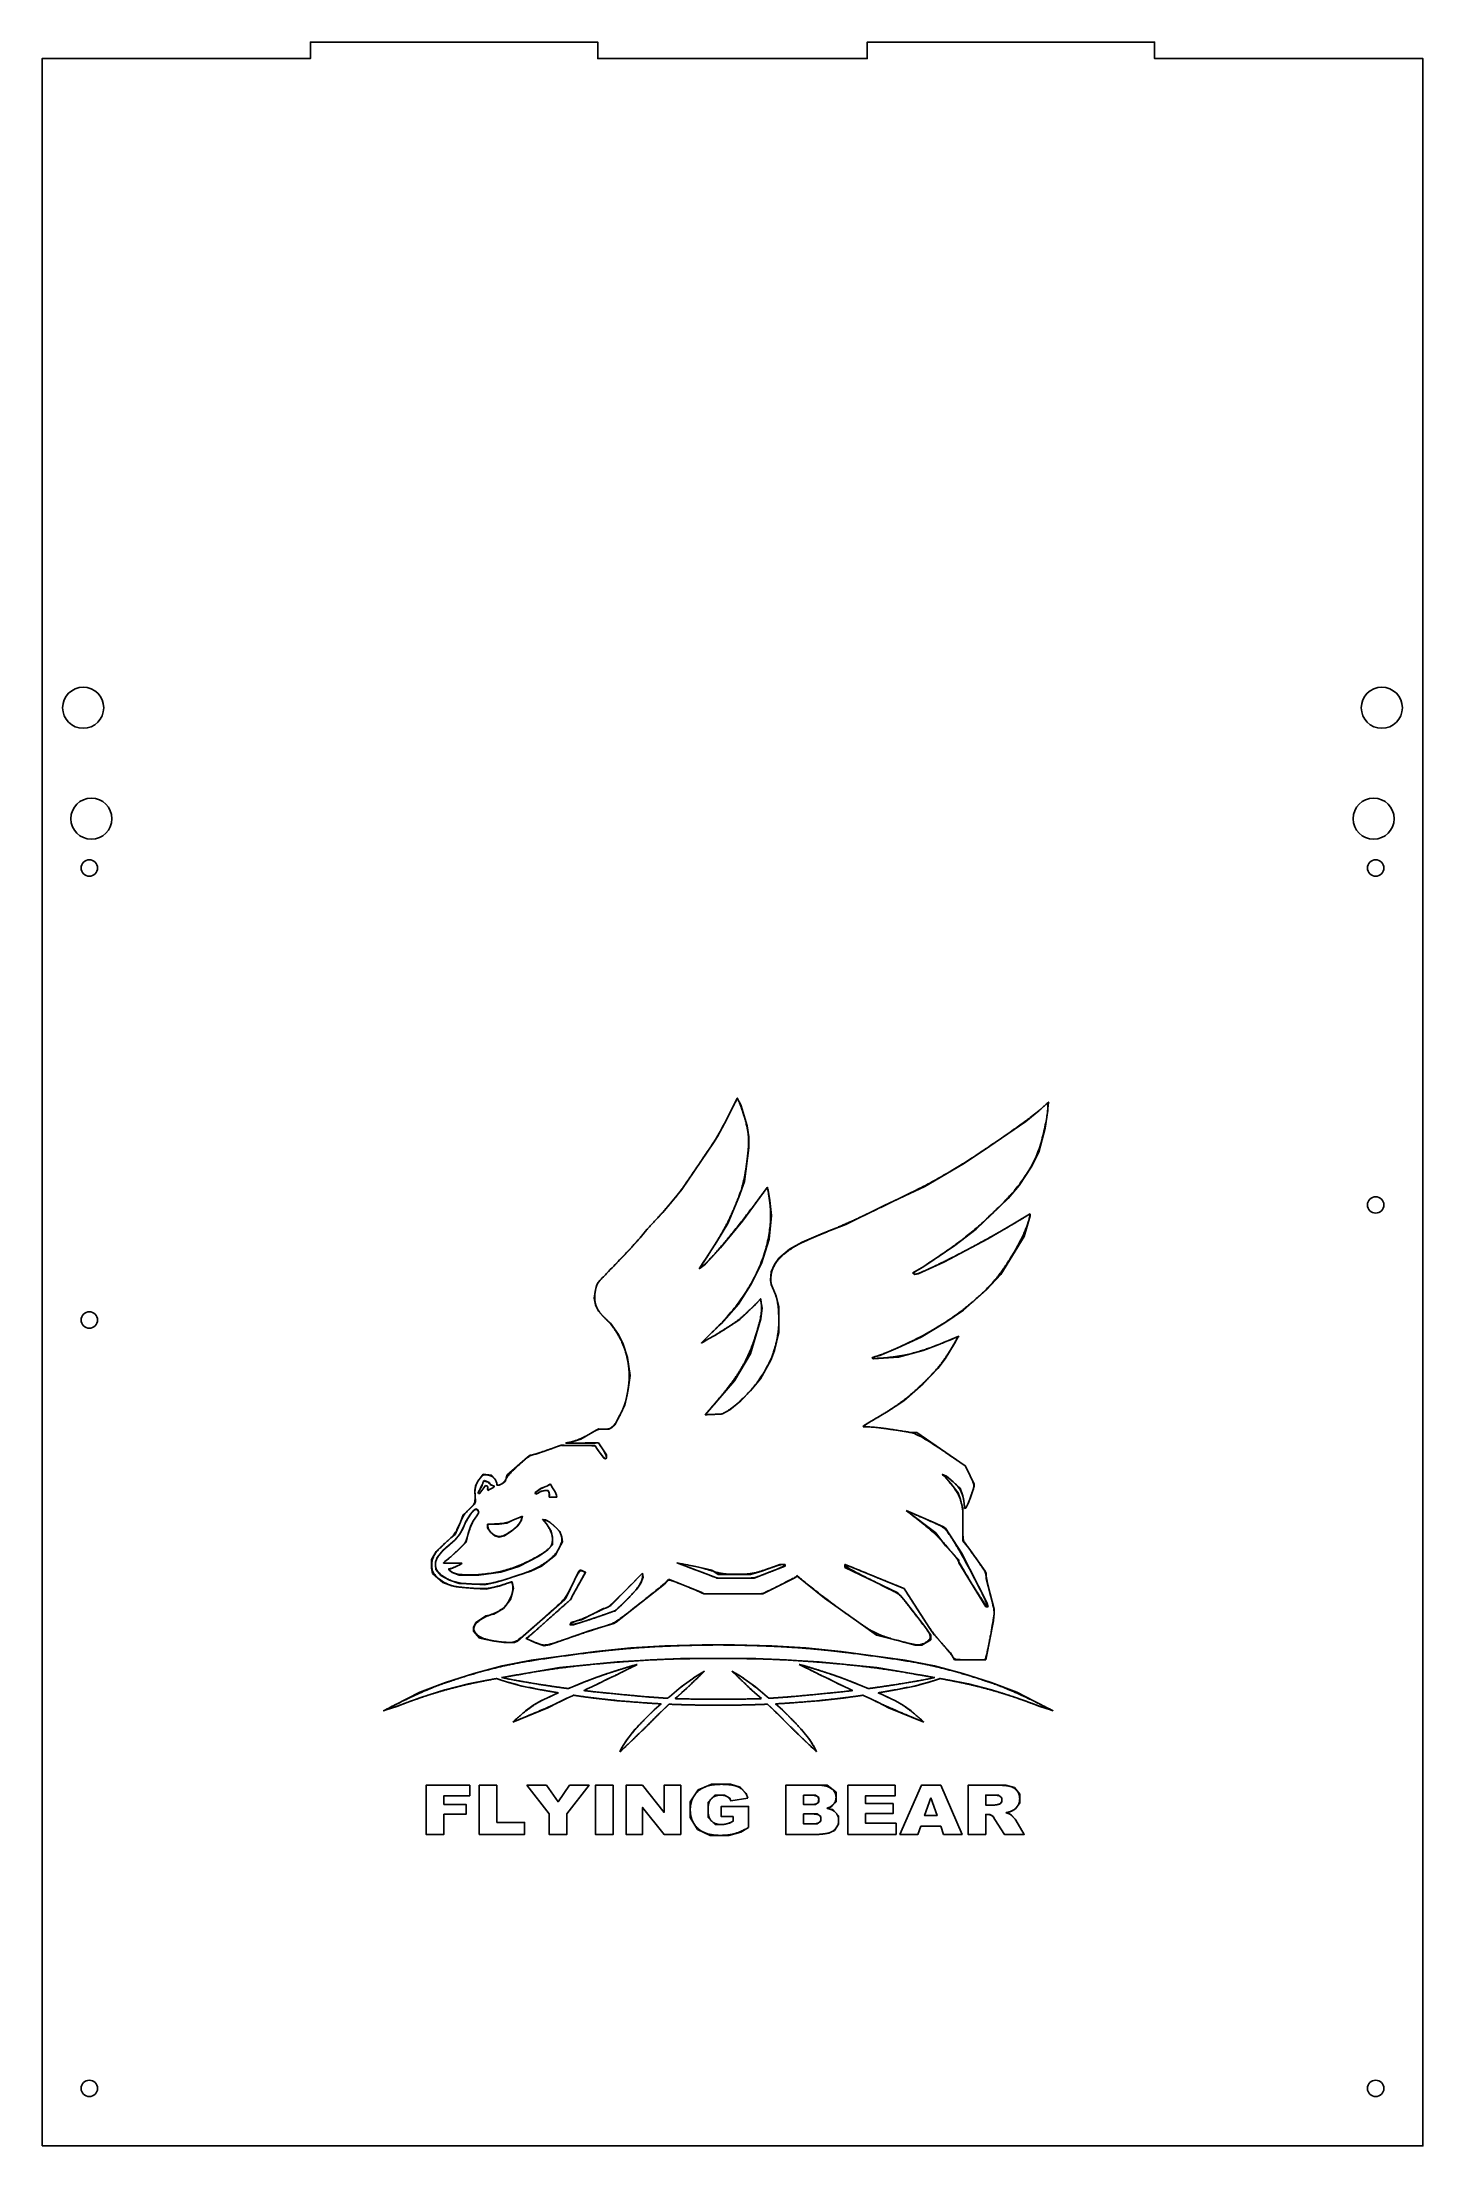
# Model space of a CAD drawing. Header units: millimetres. Extents: x -316 to 20, y -5 to 507.
import ezdxf

# ---------------------------------------------------------------- set-up
doc = ezdxf.new("R2010")
doc.units = ezdxf.units.MM

msp = doc.modelspace()

# ---------------------------------------------------------------- linework, layer by layer
for p, q in [((-149.93, 243.84), (-148.35, 246.97)), ((-148.35, 246.97), (-146.85, 249.95)), ((-146.85, 249.95), (-146.83, 250.01)), ((-146.83, 250.01), (-146.83, 249.96)), ((-146.83, 249.96), (-146.01, 248.38)), ((-146.01, 248.38), (-144.43, 243.25)), ((-76.65, 244.3), (-73.5, 246.87)), ((-73.5, 246.87), (-71.85, 248.33)), ((-71.23, 246.96), (-71.95, 242.69)), ((-71.85, 248.33), (-71.11, 249.03)), ((-71.03, 249.03), (-71.23, 248.51)), ((-71.23, 248.51), (-71.23, 246.96)), ((-71.11, 249.03), (-71.03, 249.03)), ((-152.66, 239.1), (-151.63, 240.67)), ((-151.63, 240.67), (-149.93, 243.84)), ((-144.43, 243.25), (-144.03, 240.61)), ((-86.95, 237.26), (-76.65, 244.3)), ((-71.95, 242.69), (-73.49, 236.81)), ((-160.29, 227.77), (-152.66, 239.1)), ((-144.03, 237.86), (-145.07, 229.7)), ((-144.03, 240.61), (-144.03, 237.86)), ((-91.92, 233.91), (-86.95, 237.26)), ((-73.49, 236.81), (-75.29, 233.18)), ((-101.19, 228.47), (-91.92, 233.91)), ((-75.29, 233.18), (-78.24, 228.77)), ((-164.95, 222.13), (-161.46, 226.34)), ((-161.46, 226.34), (-160.29, 227.77)), ((-146.43, 225.9), (-149.15, 219.49)), ((-145.07, 229.7), (-146.43, 225.9)), ((-145.59, 220.08), (-139.56, 228.24)), ((-139.56, 228.24), (-139.5, 228.34)), ((-139.5, 228.34), (-139.53, 228.24)), ((-139.53, 228.24), (-139.36, 227.56)), ((-139.36, 227.56), (-138.94, 225.09)), ((-111.07, 223.85), (-101.19, 228.47)), ((-80.91, 225.6), (-88.72, 218.07)), ((-78.24, 228.77), (-80.91, 225.6)), ((-168.87, 218.06), (-164.95, 222.13)), ((-138.54, 221.47), (-139.09, 215.68)), ((-138.94, 225.09), (-138.54, 221.47)), ((-120.43, 219.24), (-111.07, 223.85)), ((-79.76, 219.31), (-75.7, 221.75)), ((-75.56, 221.32), (-77.02, 216.32)), ((-75.7, 221.75), (-75.56, 221.84)), ((-75.56, 221.84), (-75.56, 221.32)), ((-173.07, 213.1), (-170.44, 215.96)), ((-170.44, 215.96), (-168.87, 218.06)), ((-151.65, 215.32), (-154.39, 211.04)), ((-149.15, 219.49), (-151.65, 215.32)), ((-150.95, 213.56), (-145.59, 220.08)), ((-139.09, 215.68), (-140.91, 209.71)), ((-131.05, 214.96), (-125.94, 217.13)), ((-125.94, 217.13), (-120.43, 219.24)), ((-96.59, 210.06), (-85.89, 215.72)), ((-88.72, 218.07), (-93.9, 214.11)), ((-85.89, 215.72), (-79.76, 219.31)), ((-77.02, 216.32), (-82.71, 207.07)), ((-177.04, 208.96), (-173.07, 213.1)), ((-155.11, 209.97), (-156.13, 208.49)), ((-154.39, 211.04), (-155.11, 209.97)), ((-154.6, 209.61), (-150.95, 213.56)), ((-137.76, 209.5), (-136.73, 211.03)), ((-136.73, 211.03), (-134.11, 213.22)), ((-134.11, 213.22), (-131.05, 214.96)), ((-102.79, 207.23), (-96.59, 210.06)), ((-93.9, 214.11), (-101.45, 208.99)), ((-181.11, 204.42), (-180.66, 205.14)), ((-180.66, 205.14), (-180.2, 205.69)), ((-180.2, 205.69), (-177.04, 208.96)), ((-156.13, 208.49), (-155.9, 208.63)), ((-155.9, 208.63), (-155.58, 208.83)), ((-155.58, 208.83), (-154.6, 209.61)), ((-140.91, 209.71), (-143.58, 204.48)), ((-138.75, 205.69), (-138.59, 207.74)), ((-138.58, 204.65), (-138.75, 205.69)), ((-138.59, 207.74), (-137.76, 209.5)), ((-101.45, 208.99), (-104.09, 207.47)), ((-104.09, 207.47), (-104.09, 207.38)), ((-104.09, 207.38), (-103.61, 207.07)), ((-103.61, 207.07), (-102.79, 207.23)), ((-82.71, 207.07), (-86.2, 203.35)), ((-181.63, 201.34), (-181.43, 202.92)), ((-181.36, 199.72), (-181.63, 201.34)), ((-181.43, 202.92), (-181.11, 204.42)), ((-180.64, 198.17), (-181.36, 199.72)), ((-146.54, 199.89), (-150.79, 195.06)), ((-143.58, 204.48), (-146.54, 199.89)), ((-144.45, 197.85), (-142.51, 199.71)), ((-142.51, 199.71), (-141.19, 201.08)), ((-141.19, 201.08), (-141.12, 201.17)), ((-141.12, 201.17), (-141.15, 201.06)), ((-141.15, 201.06), (-140.79, 198.92)), ((-137.96, 203.18), (-138.58, 204.65)), ((-137.35, 201.83), (-137.96, 203.18)), ((-136.74, 199.31), (-137.35, 201.83)), ((-86.2, 203.35), (-91.77, 198.4)), ((-179.4, 196.77), (-180.64, 198.17)), ((-177.67, 195.22), (-179.4, 196.77)), ((-175.77, 192.47), (-177.67, 195.22)), ((-150.79, 195.06), (-152.87, 193.08)), ((-149.24, 194.15), (-146.21, 196.14)), ((-146.21, 196.14), (-144.45, 197.85)), ((-141.08, 196.27), (-143.58, 187.77)), ((-140.79, 198.92), (-141.08, 196.27)), ((-136.74, 195.35), (-136.74, 199.31)), ((-136.74, 192.99), (-136.74, 195.35)), ((-96.3, 195.35), (-102.06, 191.85)), ((-91.77, 198.4), (-96.3, 195.35)), ((-174.61, 190.14), (-175.77, 192.47)), ((-173.51, 186.86), (-174.61, 190.14)), ((-155.57, 190.35), (-155.43, 190.43)), ((-155.52, 190.43), (-155.57, 190.35)), ((-154.6, 191.42), (-155.52, 190.43)), ((-155.43, 190.43), (-153.85, 191.43)), ((-152.87, 193.08), (-154.6, 191.42)), ((-153.85, 191.43), (-152.26, 192.26)), ((-152.26, 192.26), (-149.24, 194.15)), ((-137.78, 188.58), (-136.74, 192.99)), ((-102.06, 191.85), (-107.77, 189.24)), ((-101.62, 188.55), (-97.98, 189.95)), ((-97.98, 189.95), (-93.35, 191.87)), ((-93.97, 190.3), (-96.29, 186.53)), ((-93.16, 191.85), (-93.97, 190.3)), ((-93.35, 191.87), (-92.87, 192.06)), ((-92.87, 192.06), (-93.16, 191.85)), ((-172.91, 182.49), (-173.51, 186.86)), ((-143.58, 187.77), (-147.48, 181.17)), ((-141.21, 181.65), (-138.64, 186.23)), ((-138.64, 186.23), (-137.78, 188.58)), ((-113.88, 186.98), (-114.01, 186.71)), ((-114.01, 186.71), (-113.65, 186.57)), ((-112.15, 187.32), (-113.88, 186.98)), ((-113.65, 186.57), (-107.57, 186.96)), ((-107.77, 189.24), (-112.15, 187.32)), ((-107.57, 186.96), (-101.62, 188.55)), ((-96.29, 186.53), (-98.07, 184.23)), ((-173.42, 179.08), (-172.91, 182.49)), ((-147.48, 181.17), (-154.64, 172.93)), ((-143.64, 178.73), (-141.21, 181.65)), ((-101.63, 180.44), (-106.27, 176.31)), ((-98.07, 184.23), (-101.63, 180.44)), ((-175.38, 172.82), (-174.19, 175.24)), ((-174.19, 175.24), (-173.64, 177.76)), ((-173.64, 177.76), (-173.42, 179.08)), ((-150.42, 173.18), (-148.64, 174.1)), ((-148.64, 174.1), (-145.99, 176.32)), ((-145.99, 176.32), (-143.64, 178.73)), ((-106.27, 176.31), (-110.55, 173.55)), ((-184.88, 167), (-181.14, 169.18)), ((-181.14, 169.18), (-180.49, 169.51)), ((-180.49, 169.51), (-179.47, 169.41)), ((-179.47, 169.41), (-178.13, 169.44)), ((-178.13, 169.44), (-177.6, 169.64)), ((-177.6, 169.64), (-176.61, 170.48)), ((-176.61, 170.48), (-175.38, 172.82)), ((-154.64, 172.93), (-154.63, 172.93)), ((-154.64, 172.93), (-154.64, 172.93)), ((-154.63, 172.93), (-150.55, 173.13)), ((-150.55, 173.13), (-150.5, 173.13)), ((-150.5, 173.13), (-150.42, 173.18)), ((-116.11, 170.21), (-116.22, 170.03)), ((-116.22, 170.03), (-114.56, 170.03)), ((-114.68, 171.11), (-116.11, 170.21)), ((-110.55, 173.55), (-114.68, 171.11)), ((-114.56, 170.03), (-110.67, 169.62)), ((-110.67, 169.62), (-104.73, 168.62)), ((-195.86, 163.34), (-192.14, 164.64)), ((-192.14, 164.64), (-190.17, 165.38)), ((-190.17, 165.38), (-189.59, 165.57)), ((-189.59, 165.57), (-189.59, 165.46)), ((-189.59, 165.46), (-181.49, 165.46)), ((-188.56, 166.06), (-188.53, 166.08)), ((-181.34, 166.06), (-188.56, 166.06)), ((-188.53, 166.08), (-188.31, 166.11)), ((-188.31, 166.11), (-187.05, 166.36)), ((-187.05, 166.36), (-184.88, 167)), ((-181.49, 165.46), (-181.42, 165.38)), ((-181.42, 165.38), (-180.81, 164.49)), ((-180.7, 166.12), (-181.34, 166.06)), ((-180.81, 164.49), (-179.21, 162.33)), ((-180.62, 166.12), (-180.7, 166.12)), ((-178.68, 163.2), (-180.62, 166.12)), ((-104.73, 168.62), (-103.15, 168.62)), ((-103.15, 168.62), (-91.4, 160.53)), ((-202.9, 158.2), (-197.85, 162.64)), ((-197.85, 162.64), (-197.22, 163.08)), ((-197.22, 163.08), (-195.86, 163.34)), ((-179.21, 162.33), (-178.92, 162.21)), ((-178.92, 162.21), (-178.62, 162.36)), ((-178.68, 162.43), (-178.68, 163.2)), ((-178.62, 162.36), (-178.68, 162.43)), ((-91.4, 160.53), (-91.35, 160.48)), ((-91.35, 160.48), (-91.18, 160.13)), ((-91.18, 160.13), (-89.17, 156.07)), ((-210.73, 154.58), (-210.53, 155.55)), ((-210.57, 151.86), (-210.73, 154.58)), ((-210.53, 155.55), (-209.99, 156.81)), ((-209.99, 156.81), (-209.07, 157.95)), ((-209.86, 154.01), (-208.93, 155.75)), ((-209.79, 153.76), (-209.86, 154.01)), ((-209.5, 153.76), (-209.79, 153.76)), ((-209.32, 154.08), (-209.5, 153.76)), ((-209.02, 154.47), (-209.32, 154.08)), ((-209.07, 157.95), (-208.68, 158.48)), ((-208.48, 155.17), (-209.02, 154.47)), ((-208.93, 155.75), (-208.64, 156.69)), ((-208.68, 158.48), (-206.68, 158.23)), ((-208.64, 156.69), (-208.37, 156.92)), ((-208.09, 155.72), (-208.48, 155.17)), ((-208.37, 156.92), (-207.22, 156.44)), ((-207.7, 155.64), (-208.09, 155.72)), ((-207.51, 155.26), (-207.7, 155.64)), ((-207.61, 154.83), (-207.51, 155.26)), ((-207.51, 154.54), (-207.61, 154.83)), ((-207.13, 154.73), (-207.51, 154.54)), ((-207.22, 156.44), (-206.8, 155.82)), ((-206.35, 155.13), (-207.13, 154.73)), ((-206.8, 155.82), (-206.01, 155.63)), ((-206.68, 158.23), (-205.72, 157.28)), ((-206.01, 155.43), (-206.35, 155.13)), ((-206.01, 155.63), (-206.01, 155.43)), ((-205.72, 157.28), (-205.33, 156.32)), ((-205.33, 156.32), (-205.33, 155.78)), ((-205.33, 155.78), (-204.75, 155.78)), ((-204.75, 155.78), (-204, 156.22)), ((-204, 156.22), (-203.26, 156.79)), ((-203.26, 156.79), (-202.9, 158.2)), ((-195.99, 154.01), (-194.53, 155.06)), ((-195.99, 153.88), (-195.99, 154.01)), ((-195.87, 153.64), (-195.99, 153.88)), ((-195.49, 153.81), (-195.87, 153.64)), ((-194.53, 154.36), (-195.49, 153.81)), ((-194.53, 155.06), (-193.15, 155.55)), ((-193.37, 154.53), (-194.53, 154.36)), ((-192.88, 154.53), (-193.37, 154.53)), ((-193.15, 155.55), (-192.43, 156.02)), ((-192.64, 154.01), (-192.88, 154.53)), ((-192.57, 153.48), (-192.64, 154.01)), ((-192.43, 156.02), (-192.17, 155.95)), ((-192.17, 155.95), (-191.98, 155.4)), ((-191.98, 155.4), (-191.12, 154.21)), ((-191.12, 154.21), (-190.83, 153.33)), ((-96.97, 158.4), (-96.87, 158.35)), ((-96.68, 158.32), (-96.97, 158.4)), ((-96.87, 158.35), (-96.3, 157.88)), ((-95.93, 158.02), (-96.68, 158.32)), ((-96.3, 157.88), (-94.93, 156.28)), ((-94.33, 156.63), (-95.93, 158.02)), ((-94.93, 156.28), (-93.12, 153.95)), ((-92.64, 155.09), (-94.33, 156.63)), ((-93.12, 153.95), (-92.51, 152.31)), ((-91.94, 153.18), (-92.64, 155.09)), ((-89.57, 154.29), (-90.54, 151.48)), ((-89.17, 155.57), (-89.57, 154.29)), ((-89.17, 156.07), (-89.17, 155.57)), ((-214.17, 146.8), (-213.5, 148.61)), ((-213.5, 148.61), (-211.92, 150.08)), ((-212.89, 146.93), (-211.72, 148.74)), ((-211.92, 150.08), (-210.8, 151.15)), ((-211.72, 148.74), (-210.92, 149.69)), ((-210.92, 149.69), (-210.42, 150.07)), ((-210.8, 151.15), (-210.57, 151.86)), ((-210.42, 150.07), (-209.95, 149.78)), ((-209.73, 149.12), (-210.18, 148.37)), ((-209.95, 149.78), (-209.73, 149.12)), ((-192.65, 152.9), (-192.57, 153.48)), ((-192.29, 152.9), (-192.65, 152.9)), ((-191.07, 152.9), (-192.29, 152.9)), ((-190.74, 152.9), (-191.07, 152.9)), ((-190.83, 153.33), (-190.74, 152.9)), ((-98.56, 144.24), (-105.78, 149.65)), ((-105.78, 149.65), (-99.17, 146.77)), ((-92.51, 152.31), (-91.93, 149.97)), ((-91.68, 152.01), (-91.94, 153.18)), ((-91.93, 149.97), (-91.93, 148.96)), ((-91.93, 148.96), (-91.93, 142.95)), ((-91.57, 150.73), (-91.68, 152.01)), ((-91.57, 150.25), (-91.57, 150.73)), ((-91.57, 150.13), (-91.57, 150.25)), ((-91.26, 150.21), (-91.57, 150.13)), ((-90.54, 151.48), (-91.26, 150.21)), ((-216.53, 143.02), (-215.52, 143.8)), ((-215.52, 143.8), (-214.17, 146.8)), ((-215.49, 142.49), (-214.44, 143.78)), ((-214.44, 143.78), (-213.65, 145.15)), ((-213.65, 145.15), (-212.89, 146.93)), ((-212.31, 144.02), (-212.82, 141.95)), ((-211.65, 145.97), (-212.31, 144.02)), ((-211, 147.24), (-211.65, 145.97)), ((-210.18, 148.37), (-211, 147.24)), ((-204.8, 146.34), (-207.59, 146.34)), ((-207.59, 146.34), (-207.59, 145.41)), ((-207.59, 145.41), (-206.9, 144.33)), ((-206.9, 144.33), (-205.86, 143.51)), ((-205.86, 143.51), (-204.74, 143.16)), ((-202.91, 146.58), (-204.8, 146.34)), ((-204.74, 143.16), (-203.49, 143.51)), ((-203.49, 143.51), (-201.68, 144.72)), ((-201.29, 147.35), (-202.91, 146.58)), ((-201.68, 144.72), (-200.26, 145.88)), ((-200.27, 147.76), (-201.29, 147.35)), ((-199.12, 148.28), (-200.27, 147.76)), ((-200.26, 145.88), (-199.35, 147.3)), ((-199.35, 147.3), (-199.12, 148.28)), ((-194.21, 147.55), (-194, 147.34)), ((-193.23, 146.43), (-194.21, 147.55)), ((-194, 147.34), (-193.47, 147.34)), ((-193.47, 147.34), (-192.47, 146.84)), ((-192.14, 144.6), (-193.23, 146.43)), ((-192.47, 146.84), (-190.79, 145.37)), ((-191.76, 143.13), (-192.14, 144.6)), ((-190.79, 145.37), (-189.99, 144.51)), ((-189.99, 144.51), (-189.52, 143.13)), ((-99.17, 146.77), (-96.63, 145.64)), ((-96.14, 141.08), (-98.56, 144.24)), ((-96.63, 145.64), (-96.19, 145.36)), ((-96.19, 145.36), (-92.25, 139.33)), ((-221.23, 137.74), (-220.12, 139.69)), ((-220.12, 139.69), (-218.54, 141.09)), ((-219.84, 138.24), (-218.43, 140.02)), ((-218.54, 141.09), (-216.53, 143.02)), ((-218.43, 140.02), (-216.76, 141.38)), ((-214.95, 139.84), (-217.12, 137.86)), ((-216.76, 141.38), (-215.49, 142.49)), ((-213.7, 141.07), (-214.95, 139.84)), ((-212.82, 141.95), (-213.7, 141.07)), ((-200.01, 136.05), (-195.12, 138.53)), ((-195.12, 138.53), (-192.91, 140.03)), ((-191.05, 138.74), (-194.51, 136.11)), ((-192.91, 140.03), (-191.76, 141.3)), ((-191.76, 141.3), (-191.76, 143.13)), ((-190.26, 140.42), (-191.05, 138.74)), ((-189.34, 142.04), (-190.26, 140.42)), ((-189.52, 143.13), (-189.34, 142.04)), ((-92.92, 137.64), (-96.14, 141.08)), ((-92.25, 139.33), (-86.1, 127.26)), ((-91.93, 142.95), (-91.93, 142.22)), ((-91.93, 142.22), (-90.47, 140.51)), ((-90.47, 140.51), (-86.53, 134.86)), ((-221.23, 135.64), (-221.23, 137.74)), ((-220.99, 134.29), (-221.23, 135.64)), ((-218.5, 132.1), (-220.99, 134.29)), ((-220.3, 137.09), (-219.84, 138.24)), ((-220.3, 136.28), (-220.3, 137.09)), ((-220.17, 135.29), (-220.3, 136.28)), ((-218.94, 133.8), (-220.17, 135.29)), ((-216.83, 132.66), (-218.94, 133.8)), ((-218.01, 137.22), (-218.3, 136.94)), ((-218.3, 136.94), (-218.3, 136.81)), ((-218.3, 136.81), (-213.98, 136.86)), ((-217.12, 137.86), (-218.01, 137.22)), ((-217.05, 135.55), (-217.05, 135.2)), ((-216.83, 135.39), (-217.05, 135.55)), ((-217.05, 135.2), (-216.25, 134.55)), ((-216.11, 135.64), (-216.83, 135.39)), ((-216.25, 134.55), (-214.48, 133.9)), ((-215.08, 136.08), (-216.11, 135.64)), ((-214.38, 136.41), (-215.08, 136.08)), ((-214.48, 133.9), (-209.73, 133.9)), ((-213.9, 136.74), (-214.38, 136.41)), ((-213.98, 136.86), (-213.85, 136.86)), ((-213.85, 136.86), (-213.9, 136.74)), ((-209.73, 133.9), (-204.4, 134.67)), ((-204.4, 134.67), (-200.01, 136.05)), ((-200.37, 133.78), (-202.96, 132.9)), ((-197.1, 134.87), (-200.37, 133.78)), ((-194.51, 136.11), (-197.1, 134.87)), ((-185.37, 134.84), (-188.5, 128.5)), ((-187.03, 128.82), (-183.78, 134.54)), ((-185.08, 135.16), (-185.37, 134.84)), ((-183.78, 134.63), (-185.08, 135.16)), ((-183.78, 134.54), (-183.78, 134.63)), ((-177.61, 126.5), (-169.89, 134.4)), ((-169.75, 133.42), (-170.34, 131.93)), ((-169.89, 134.4), (-169.75, 133.42)), ((-152.07, 133.35), (-161.51, 136.9)), ((-161.51, 136.9), (-156.92, 135.98)), ((-156.92, 135.98), (-153, 135.15)), ((-153, 135.15), (-151.46, 134.1)), ((-151.83, 133.18), (-152.07, 133.35)), ((-151.49, 133.18), (-151.83, 133.18)), ((-148.63, 133.18), (-151.49, 133.18)), ((-151.46, 134.1), (-146.95, 134.1)), ((-142.71, 133.18), (-148.63, 133.18)), ((-146.95, 134.1), (-143.66, 134.1)), ((-143.66, 134.1), (-140.9, 134.86)), ((-142.52, 133.28), (-142.71, 133.18)), ((-140.28, 134.15), (-142.52, 133.28)), ((-140.9, 134.86), (-136.48, 136.52)), ((-132.82, 133.28), (-140.62, 129.36)), ((-135.15, 136.07), (-140.28, 134.15)), ((-136.48, 136.52), (-135.69, 136.52)), ((-135.69, 136.52), (-135.15, 136.52)), ((-135.15, 136.52), (-135.15, 136.07)), ((-132.13, 133.82), (-132.82, 133.28)), ((-132.31, 133.73), (-132.13, 133.82)), ((-125.65, 128.33), (-132.31, 133.73)), ((-120.68, 136.51), (-120.68, 135.79)), ((-120.59, 136.51), (-120.68, 136.51)), ((-120.68, 135.79), (-107.8, 129.59)), ((-106.68, 130.82), (-120.59, 136.51)), ((-92.92, 136.9), (-92.92, 137.64)), ((-86.34, 126.22), (-92.92, 136.9)), ((-86.53, 134.86), (-86.31, 134.32)), ((-86.31, 134.32), (-86.31, 133.05)), ((-216.28, 131.32), (-218.5, 132.1)), ((-214.49, 131.85), (-216.83, 132.66)), ((-215.25, 131.03), (-216.28, 131.32)), ((-210.96, 130.69), (-215.25, 131.03)), ((-210.67, 131.72), (-214.49, 131.85)), ((-207.95, 130.49), (-210.96, 130.69)), ((-208.28, 131.58), (-210.67, 131.72)), ((-205.75, 132.14), (-208.28, 131.58)), ((-204.78, 131.24), (-207.95, 130.49)), ((-202.96, 132.9), (-205.75, 132.14)), ((-202.77, 131.94), (-204.78, 131.24)), ((-201.78, 132.25), (-202.77, 131.94)), ((-202.06, 127.94), (-201.55, 129.69)), ((-201.62, 132.25), (-201.78, 132.25)), ((-201.31, 130.65), (-201.62, 132.25)), ((-201.55, 129.69), (-201.31, 130.65)), ((-188.5, 128.5), (-188.83, 127.96)), ((-187.34, 128), (-187.03, 128.82)), ((-164.57, 131.68), (-176.32, 122.48)), ((-171.24, 130.46), (-173.94, 127.64)), ((-170.34, 131.93), (-171.24, 130.46)), ((-163.59, 132.86), (-164.57, 131.68)), ((-163.33, 132.86), (-163.59, 132.86)), ((-155.44, 129.65), (-163.33, 132.86)), ((-155.17, 129.41), (-155.44, 129.65)), ((-154.95, 129.36), (-155.17, 129.41)), ((-142.73, 129.36), (-154.95, 129.36)), ((-140.96, 129.36), (-142.73, 129.36)), ((-140.62, 129.36), (-140.96, 129.36)), ((-117.27, 122.36), (-125.65, 128.33)), ((-107.8, 129.59), (-107.2, 129.06)), ((-107.2, 129.06), (-106.02, 127.54)), ((-106.21, 130.69), (-106.68, 130.82)), ((-106.02, 130.23), (-106.21, 130.69)), ((-100, 120.94), (-106.02, 130.23)), ((-86.31, 133.05), (-84.3, 125.65)), ((-210.44, 122.37), (-208.01, 123.97)), ((-208.01, 123.97), (-206.08, 124.43)), ((-206.08, 124.43), (-203.76, 125.82)), ((-203.76, 125.82), (-203.43, 126.18)), ((-203.43, 126.18), (-202.06, 127.94)), ((-188.83, 127.96), (-200.31, 117.8)), ((-197.54, 118.9), (-187.52, 127.87)), ((-187.52, 127.87), (-187.34, 128)), ((-187.21, 122.44), (-184.72, 123.02)), ((-184.72, 123.02), (-179.36, 125.76)), ((-179.31, 124.25), (-183.9, 122.68)), ((-179.36, 125.76), (-178.62, 125.97)), ((-176.88, 125.15), (-179.31, 124.25)), ((-178.62, 125.97), (-177.61, 126.5)), ((-176.57, 125.15), (-176.88, 125.15)), ((-173.94, 127.64), (-176.57, 125.15)), ((-106.02, 127.54), (-101.21, 121.39)), ((-85.81, 126.22), (-86.34, 126.22)), ((-86.1, 127.26), (-85.81, 126.22)), ((-84.3, 124.7), (-84.52, 122.82)), ((-84.3, 125.65), (-84.3, 124.7)), ((-211.05, 121.24), (-210.44, 122.37)), ((-211.05, 120.29), (-211.05, 121.24)), ((-209.56, 118.53), (-211.05, 120.29)), ((-206.09, 117.86), (-209.56, 118.53)), ((-203.65, 117.52), (-206.09, 117.86)), ((-200.31, 117.8), (-201.02, 117.52)), ((-198.17, 118.56), (-197.54, 118.9)), ((-198.17, 118.46), (-198.17, 118.56)), ((-195.9, 117.45), (-198.17, 118.46)), ((-182.86, 120.39), (-192.53, 116.92)), ((-187.58, 121.85), (-187.21, 122.44)), ((-186.68, 121.85), (-187.58, 121.85)), ((-183.9, 122.68), (-186.68, 121.85)), ((-176.85, 122.16), (-182.86, 120.39)), ((-176.32, 122.48), (-176.85, 122.16)), ((-112.93, 119.28), (-117.27, 122.36)), ((-107.45, 117.95), (-112.93, 119.28)), ((-103.54, 116.85), (-107.45, 117.95)), ((-99.72, 118.19), (-101.94, 116.85)), ((-101.21, 121.39), (-99.72, 119.34)), ((-98.95, 119.39), (-100, 120.94)), ((-99.72, 119.34), (-99.72, 118.19)), ((-94.95, 115), (-98.95, 119.39)), ((-84.52, 122.82), (-86.34, 113.33)), ((-204.05, 111.84), (-196.96, 113.18)), ((-201.02, 117.52), (-203.65, 117.52)), ((-196.96, 113.18), (-181.35, 115.3)), ((-193.83, 116.72), (-195.9, 117.45)), ((-192.53, 116.92), (-193.83, 116.72)), ((-176.03, 112.83), (-190.06, 111.47)), ((-181.35, 115.3), (-172.73, 116.2)), ((-167.75, 113.31), (-176.03, 112.83)), ((-172.73, 116.2), (-164.48, 116.68)), ((-160.62, 113.62), (-167.75, 113.31)), ((-164.48, 116.68), (-155.37, 116.91)), ((-151.46, 113.62), (-160.62, 113.62)), ((-155.37, 116.91), (-151.46, 116.91)), ((-151.46, 116.91), (-147.55, 116.91)), ((-142.3, 113.62), (-151.46, 113.62)), ((-147.55, 116.91), (-138.44, 116.68)), ((-135.16, 113.31), (-142.3, 113.62)), ((-138.44, 116.68), (-130.18, 116.2)), ((-126.89, 112.83), (-135.16, 113.31)), ((-130.18, 116.2), (-121.56, 115.3)), ((-112.86, 111.47), (-126.89, 112.83)), ((-121.56, 115.3), (-105.96, 113.18)), ((-105.96, 113.18), (-98.87, 111.84)), ((-101.94, 116.85), (-103.54, 116.85)), ((-94.02, 113.33), (-94.95, 115)), ((-93.47, 113.33), (-94.02, 113.33)), ((-87.29, 113.33), (-93.47, 113.33)), ((-86.51, 113.33), (-87.29, 113.33)), ((-86.34, 113.33), (-86.51, 113.33)), ((-224.09, 105.44), (-217.85, 107.81)), ((-217.85, 107.81), (-210.93, 109.97)), ((-207.77, 108.31), (-212.36, 107.43)), ((-210.93, 109.97), (-204.05, 111.84)), ((-205.43, 108.74), (-207.77, 108.31)), ((-205.39, 108.73), (-205.43, 108.74)), ((-205.01, 108.6), (-205.39, 108.73)), ((-204.04, 108.25), (-205.01, 108.6)), ((-201.95, 109.36), (-204.18, 108.96)), ((-204.18, 108.96), (-199.81, 108.1)), ((-201.86, 107.61), (-204.04, 108.25)), ((-197.16, 110.19), (-201.95, 109.36)), ((-199.3, 106.91), (-201.86, 107.61)), ((-199.81, 108.1), (-195.25, 107.34)), ((-190.06, 111.47), (-197.16, 110.19)), ((-185.89, 107.17), (-183.74, 108.06)), ((-183.74, 108.06), (-181, 109.06)), ((-181, 109.06), (-179.15, 109.74)), ((-178.36, 108.66), (-180.82, 107.39)), ((-179.15, 109.74), (-174.55, 111.22)), ((-176.45, 109.52), (-178.36, 108.66)), ((-174.79, 110.34), (-176.45, 109.52)), ((-171.17, 112.17), (-174.79, 110.34)), ((-174.55, 111.22), (-172.27, 111.88)), ((-172.27, 111.88), (-171.17, 112.17)), ((-160.5, 106.72), (-158.32, 108.3)), ((-157.37, 108.07), (-159.16, 106.36)), ((-158.32, 108.3), (-156.86, 109.36)), ((-154.78, 110.55), (-157.37, 108.07)), ((-156.86, 109.36), (-154.78, 110.55)), ((-148.14, 110.55), (-146.06, 109.36)), ((-145.55, 108.07), (-148.14, 110.55)), ((-146.06, 109.36), (-144.59, 108.3)), ((-143.75, 106.36), (-145.55, 108.07)), ((-144.59, 108.3), (-142.42, 106.72)), ((-128.13, 110.34), (-131.75, 112.17)), ((-131.75, 112.17), (-130.64, 111.88)), ((-130.64, 111.88), (-128.37, 111.22)), ((-128.37, 111.22), (-123.77, 109.74)), ((-126.46, 109.52), (-128.13, 110.34)), ((-124.55, 108.66), (-126.46, 109.52)), ((-122.1, 107.39), (-124.55, 108.66)), ((-123.77, 109.74), (-121.91, 109.06)), ((-121.91, 109.06), (-119.17, 108.06)), ((-119.17, 108.06), (-117.03, 107.17)), ((-105.76, 110.19), (-112.86, 111.47)), ((-107.67, 107.34), (-103.1, 108.1)), ((-100.96, 109.36), (-105.76, 110.19)), ((-101.05, 107.61), (-103.62, 106.91)), ((-103.1, 108.1), (-98.73, 108.96)), ((-98.87, 108.25), (-101.05, 107.61)), ((-98.73, 108.96), (-100.96, 109.36)), ((-98.87, 111.84), (-91.98, 109.97)), ((-97.9, 108.6), (-98.87, 108.25)), ((-97.52, 108.73), (-97.9, 108.6)), ((-97.49, 108.74), (-97.52, 108.73)), ((-95.15, 108.31), (-97.49, 108.74)), ((-90.56, 107.43), (-95.15, 108.31)), ((-91.98, 109.97), (-85.06, 107.81)), ((-85.06, 107.81), (-78.83, 105.44)), ((-232.89, 100.91), (-224.09, 105.44)), ((-227.18, 102.91), (-229.67, 101.97)), ((-223.81, 104.14), (-227.18, 102.91)), ((-217.97, 106.02), (-223.81, 104.14)), ((-212.36, 107.43), (-217.97, 106.02)), ((-194.77, 106.03), (-199.3, 106.91)), ((-196.32, 102.37), (-194.46, 103.42)), ((-195.25, 107.34), (-191.6, 106.79)), ((-192.55, 105.64), (-194.77, 106.03)), ((-194.46, 103.42), (-192.48, 104.33)), ((-190.42, 102.91), (-192.91, 101.61)), ((-191.33, 105.43), (-192.55, 105.64)), ((-192.48, 104.33), (-190.99, 104.99)), ((-191.6, 106.79), (-188.43, 106.36)), ((-190.45, 105.29), (-191.33, 105.43)), ((-190.99, 104.99), (-190.34, 105.27)), ((-190.34, 105.27), (-190.45, 105.29)), ((-188.44, 103.85), (-190.42, 102.91)), ((-186.92, 104.56), (-188.44, 103.85)), ((-188.43, 106.36), (-187.96, 106.29)), ((-187.96, 106.29), (-187.37, 106.54)), ((-187.37, 106.54), (-185.89, 107.17)), ((-186.66, 104.68), (-186.92, 104.56)), ((-186.64, 104.67), (-186.66, 104.68)), ((-185.21, 104.46), (-186.64, 104.67)), ((-181.88, 103.98), (-185.21, 104.46)), ((-184.1, 105.86), (-184.18, 105.82)), ((-184.18, 105.82), (-182.89, 105.67)), ((-183.33, 106.22), (-184.1, 105.86)), ((-182.26, 106.76), (-183.33, 106.22)), ((-182.89, 105.67), (-179.13, 105.25)), ((-180.82, 107.39), (-182.26, 106.76)), ((-176.13, 103.34), (-181.88, 103.98)), ((-179.13, 105.25), (-173.5, 104.72)), ((-170.53, 102.91), (-176.13, 103.34)), ((-173.5, 104.72), (-168.38, 104.24)), ((-167.84, 102.72), (-170.53, 102.91)), ((-168.38, 104.24), (-165.16, 104.02)), ((-166, 102.62), (-167.84, 102.72)), ((-165.38, 102.59), (-166, 102.62)), ((-165.92, 102.12), (-165.38, 102.59)), ((-165.16, 104.02), (-163.8, 103.95)), ((-163.42, 102.5), (-164.3, 101.68)), ((-163.8, 103.95), (-163.35, 104.32)), ((-163.07, 102.48), (-163.42, 102.5)), ((-163.35, 104.32), (-162.21, 105.29)), ((-161.01, 102.4), (-163.07, 102.48)), ((-162.21, 105.29), (-160.5, 106.72)), ((-161.48, 104.26), (-161.93, 103.85)), ((-161.93, 103.85), (-160.81, 103.8)), ((-160.29, 105.33), (-161.48, 104.26)), ((-158.38, 102.32), (-161.01, 102.4)), ((-160.81, 103.8), (-159.61, 103.77)), ((-159.16, 106.36), (-160.29, 105.33)), ((-159.61, 103.77), (-157.62, 103.74)), ((-157.62, 103.74), (-151.46, 103.74)), ((-151.46, 103.74), (-145.3, 103.74)), ((-145.3, 103.74), (-143.31, 103.77)), ((-141.91, 102.4), (-144.53, 102.32)), ((-142.62, 105.33), (-143.75, 106.36)), ((-143.31, 103.77), (-142.11, 103.8)), ((-141.43, 104.26), (-142.62, 105.33)), ((-142.42, 106.72), (-140.71, 105.29)), ((-142.11, 103.8), (-140.98, 103.85)), ((-139.84, 102.48), (-141.91, 102.4)), ((-140.98, 103.85), (-141.43, 104.26)), ((-140.71, 105.29), (-139.56, 104.32)), ((-139.5, 102.5), (-139.84, 102.48)), ((-139.56, 104.32), (-139.12, 103.95)), ((-138.62, 101.68), (-139.5, 102.5)), ((-139.12, 103.95), (-137.76, 104.02)), ((-137.76, 104.02), (-134.53, 104.24)), ((-136.91, 102.62), (-137.54, 102.59)), ((-137.54, 102.59), (-137, 102.12)), ((-135.07, 102.72), (-136.91, 102.62)), ((-132.38, 102.91), (-135.07, 102.72)), ((-134.53, 104.24), (-129.41, 104.72)), ((-126.79, 103.34), (-132.38, 102.91)), ((-129.41, 104.72), (-123.79, 105.25)), ((-121.03, 103.98), (-126.79, 103.34)), ((-123.79, 105.25), (-120.03, 105.67)), ((-120.66, 106.76), (-122.1, 107.39)), ((-117.71, 104.46), (-121.03, 103.98)), ((-119.58, 106.22), (-120.66, 106.76)), ((-120.03, 105.67), (-118.74, 105.82)), ((-118.82, 105.86), (-119.58, 106.22)), ((-118.74, 105.82), (-118.82, 105.86)), ((-116.27, 104.67), (-117.71, 104.46)), ((-117.03, 107.17), (-115.54, 106.54)), ((-116.26, 104.68), (-116.27, 104.67)), ((-116, 104.56), (-116.26, 104.68)), ((-114.47, 103.85), (-116, 104.56)), ((-115.54, 106.54), (-114.96, 106.29)), ((-114.96, 106.29), (-114.48, 106.36)), ((-114.48, 106.36), (-111.31, 106.79)), ((-112.5, 102.91), (-114.47, 103.85)), ((-112.46, 105.29), (-112.58, 105.27)), ((-112.58, 105.27), (-111.93, 104.99)), ((-110.01, 101.61), (-112.5, 102.91)), ((-111.59, 105.43), (-112.46, 105.29)), ((-111.93, 104.99), (-110.43, 104.33)), ((-110.36, 105.64), (-111.59, 105.43)), ((-111.31, 106.79), (-107.67, 107.34)), ((-110.43, 104.33), (-108.46, 103.42)), ((-108.14, 106.03), (-110.36, 105.64)), ((-108.46, 103.42), (-106.6, 102.37)), ((-103.62, 106.91), (-108.14, 106.03)), ((-84.94, 106.02), (-90.56, 107.43)), ((-79.11, 104.14), (-84.94, 106.02)), ((-75.73, 102.91), (-79.11, 104.14)), ((-78.83, 105.44), (-70.02, 100.91)), ((-73.25, 101.97), (-75.73, 102.91)), ((-232.27, 101.14), (-232.89, 100.91)), ((-229.67, 101.97), (-232.27, 101.14)), ((-192.91, 101.61), (-201.46, 98.15)), ((-201.46, 98.15), (-198.41, 100.85)), ((-198.41, 100.85), (-196.32, 102.37)), ((-168.45, 97.52), (-172.12, 94.02)), ((-171.73, 96.38), (-169.86, 98.32)), ((-169.86, 98.32), (-168.07, 100.14)), ((-166.24, 99.83), (-168.45, 97.52)), ((-168.07, 100.14), (-167.04, 101.13)), ((-167.04, 101.13), (-165.92, 102.12)), ((-164.3, 101.68), (-166.24, 99.83)), ((-154.88, 102.24), (-158.38, 102.32)), ((-151.46, 102.24), (-154.88, 102.24)), ((-148.04, 102.24), (-151.46, 102.24)), ((-144.53, 102.32), (-148.04, 102.24)), ((-136.68, 99.83), (-138.62, 101.68)), ((-137, 102.12), (-135.87, 101.13)), ((-134.47, 97.52), (-136.68, 99.83)), ((-135.87, 101.13), (-134.85, 100.14)), ((-134.85, 100.14), (-133.06, 98.32)), ((-130.79, 94.02), (-134.47, 97.52)), ((-133.06, 98.32), (-131.18, 96.38)), ((-101.45, 98.15), (-110.01, 101.61)), ((-106.6, 102.37), (-104.5, 100.85)), ((-104.5, 100.85), (-101.45, 98.15)), ((-70.64, 101.14), (-73.25, 101.97)), ((-70.02, 100.91), (-70.64, 101.14)), ((-172.12, 94.02), (-175.4, 90.89)), ((-175.07, 91.66), (-174.58, 92.47)), ((-174.58, 92.47), (-173.71, 93.79)), ((-173.71, 93.79), (-171.73, 96.38)), ((-131.18, 96.38), (-129.2, 93.79)), ((-127.52, 90.89), (-130.79, 94.02)), ((-129.2, 93.79), (-128.34, 92.47)), ((-128.34, 92.47), (-127.85, 91.66)), ((-175.4, 90.89), (-175.07, 91.66)), ((-127.85, 91.66), (-127.52, 90.89)), ((-156.39, 81.66), (-154.58, 82.42)), ((-154.58, 82.42), (-153.15, 83)), ((-153.15, 83), (-150.76, 83)), ((-150.76, 83), (-148.45, 83)), ((-148.45, 83), (-146.17, 82.28)), ((-146.17, 82.28), (-144.65, 80.76)), ((-126.98, 82.79), (-124.97, 82.79)), ((-124.97, 82.79), (-122.81, 81.07)), ((-83.51, 82.79), (-81.51, 82.79)), ((-81.51, 82.79), (-79.41, 82.2)), ((-79.41, 82.2), (-78.12, 80.61)), ((-158.27, 78.76), (-156.39, 81.66)), ((-158.27, 76.8), (-158.27, 78.76)), ((-152.28, 80.37), (-153.96, 78.67)), ((-153.96, 78.67), (-153.96, 76.83)), ((-153.96, 76.83), (-153.96, 74.89)), ((-150.86, 80.37), (-152.28, 80.37)), ((-149.91, 80.37), (-150.86, 80.37)), ((-148.67, 79.64), (-149.91, 80.37)), ((-148.42, 78.96), (-148.67, 79.64)), ((-144.27, 79.6), (-148.42, 78.96)), ((-144.65, 80.76), (-144.27, 79.6)), ((-128.82, 78.08), (-127.82, 78.08)), ((-127.82, 80.36), (-128.8, 80.36)), ((-127.03, 79.77), (-127.82, 80.36)), ((-127.82, 78.08), (-127.03, 78.68)), ((-127.03, 79.25), (-127.03, 79.77)), ((-127.03, 78.68), (-127.03, 79.25)), ((-124.1, 77.47), (-125.08, 77.17)), ((-125.08, 77.17), (-123.59, 76.86)), ((-123.59, 77.98), (-124.1, 77.47)), ((-122.81, 78.74), (-123.59, 77.98)), ((-123.59, 76.86), (-122.17, 75.34)), ((-122.81, 81.07), (-122.81, 79.8)), ((-122.81, 79.8), (-122.81, 78.74)), ((-84.55, 77.93), (-84.25, 77.93)), ((-83.29, 80.37), (-84.47, 80.37)), ((-84.25, 77.93), (-83.41, 78.09)), ((-83.41, 78.09), (-82.98, 78.17)), ((-82.44, 79.74), (-83.29, 80.37)), ((-82.98, 78.17), (-82.44, 78.77)), ((-82.44, 79.17), (-82.44, 79.74)), ((-82.44, 78.77), (-82.44, 79.17)), ((-79.11, 77.02), (-79.97, 76.57)), ((-78.12, 78.46), (-79.11, 77.02)), ((-78.12, 80.61), (-78.12, 79.47)), ((-78.12, 79.47), (-78.12, 78.46)), ((-158.27, 74.93), (-158.27, 76.8)), ((-156.55, 72.04), (-158.27, 74.93)), ((-153.43, 70.58), (-156.55, 72.04)), ((-153.96, 74.89), (-152.25, 73.22)), ((-152.25, 73.22), (-150.74, 73.22)), ((-150.74, 73.22), (-150.01, 73.22)), ((-150.01, 73.22), (-148.7, 73.58)), ((-148.7, 73.58), (-147.85, 74.01)), ((-144.09, 72.52), (-145.99, 71.39)), ((-127.38, 75.79), (-128.51, 75.79)), ((-128.5, 73.37), (-127.39, 73.37)), ((-127.39, 73.37), (-126.48, 74.05)), ((-126.48, 75.15), (-127.38, 75.79)), ((-126.48, 74.62), (-126.48, 75.15)), ((-126.48, 74.05), (-126.48, 74.62)), ((-123.17, 71.79), (-124.05, 71.35)), ((-122.17, 73.28), (-123.17, 71.79)), ((-122.17, 75.34), (-122.17, 74.2)), ((-122.17, 74.2), (-122.17, 73.28)), ((-85.39, 75.67), (-85.98, 75.67)), ((-84.93, 75.39), (-85.39, 75.67)), ((-84.59, 75.17), (-84.93, 75.39)), ((-84.15, 74.46), (-84.59, 75.17)), ((-80.52, 76.28), (-81.48, 76.09)), ((-81.48, 76.09), (-80.72, 75.87)), ((-80.72, 75.87), (-80.36, 75.64)), ((-79.97, 76.57), (-80.52, 76.28)), ((-80.36, 75.64), (-80.13, 75.5)), ((-80.13, 75.5), (-79.23, 74.53)), ((-79.23, 74.53), (-79.08, 74.27)), ((-150.95, 70.58), (-153.43, 70.58)), ((-148.93, 70.58), (-150.95, 70.58)), ((-145.99, 71.39), (-148.93, 70.58)), ((-127.13, 70.79), (-127.61, 70.79)), ((-125.68, 70.95), (-127.13, 70.79)), ((-124.59, 71.08), (-125.68, 70.95)), ((-124.05, 71.35), (-124.59, 71.08))]:
    msp.add_line(p, q)
for points in [[(-316, -5), (20, -5), (20, 503), (-45.3, 503), (-45.3, 507), (-115.2, 507), (-115.2, 503), (-180.8, 503), (-180.8, 507), (-250.7, 507), (-250.7, 503), (-316, 503)], [(-211.92, 82.79), (-211.92, 80.22), (-218.24, 80.22), (-218.24, 78.13), (-212.84, 78.13), (-212.84, 75.7), (-218.24, 75.7), (-218.24, 70.79), (-222.56, 70.79), (-222.56, 82.79)], [(-205.31, 82.79), (-205.31, 73.75), (-198.59, 73.75), (-198.59, 70.79), (-209.61, 70.79), (-209.61, 82.79)], [(-198.05, 82.79), (-192.62, 75.82), (-192.62, 70.79), (-188.31, 70.79), (-188.31, 75.82), (-182.9, 82.79), (-187.64, 82.79), (-190.46, 78.75), (-193.27, 82.79)], [(-177.03, 82.79), (-177.03, 70.79), (-181.34, 70.79), (-181.34, 82.79)], [(-169.89, 82.79), (-164.65, 76.15), (-164.65, 82.79), (-160.59, 82.79), (-160.59, 70.79), (-164.65, 70.79), (-169.87, 77.4), (-169.87, 70.79), (-173.91, 70.79), (-173.91, 82.79)], [(-108.39, 82.79), (-108.39, 80.23), (-115.61, 80.23), (-115.61, 78.32), (-108.91, 78.32), (-108.91, 75.87), (-115.61, 75.87), (-115.61, 73.51), (-108.18, 73.51), (-108.18, 70.79), (-119.92, 70.79), (-119.92, 82.79)], [(-102.2, 72.78), (-102.88, 70.79), (-107.28, 70.79), (-102.05, 82.79), (-97.34, 82.79), (-92.12, 70.79), (-96.62, 70.79), (-97.31, 72.78)], [(-99.74, 79.69), (-98.21, 75.38), (-101.26, 75.38)]]:
    msp.add_lwpolyline(points, close=True)
for points in [[(-126.98, 82.79), (-135.03, 82.79), (-135.03, 70.79), (-127.61, 70.79)], [(-127.61, 70.79), (-135.03, 70.79), (-135.03, 82.79), (-126.98, 82.79)], [(-85.98, 75.67), (-86.36, 75.67), (-86.36, 70.79), (-90.68, 70.79), (-90.68, 82.79), (-83.51, 82.79)], [(-85.98, 75.67), (-86.36, 75.67), (-86.36, 70.79), (-90.68, 70.79), (-90.68, 82.79), (-83.51, 82.79)], [(-147.85, 74.01), (-147.85, 75.13), (-150.74, 75.13), (-150.74, 77.63), (-144.09, 77.63), (-144.09, 72.52)], [(-147.85, 74.01), (-147.85, 75.13), (-150.74, 75.13), (-150.74, 77.63), (-144.09, 77.63), (-144.09, 72.52)], [(-128.82, 78.08), (-130.69, 78.08), (-130.69, 80.36), (-128.8, 80.36)], [(-128.8, 80.36), (-130.69, 80.36), (-130.69, 78.08), (-128.82, 78.08)], [(-84.47, 80.37), (-86.36, 80.37), (-86.36, 77.93), (-84.55, 77.93)], [(-84.47, 80.37), (-86.36, 80.37), (-86.36, 77.93), (-84.55, 77.93)], [(-128.5, 73.37), (-130.69, 73.37), (-130.69, 75.79), (-128.51, 75.79)], [(-128.51, 75.79), (-130.69, 75.79), (-130.69, 73.37), (-128.5, 73.37)], [(-79.08, 74.27), (-76.99, 70.79), (-81.85, 70.79), (-84.15, 74.46)], [(-79.08, 74.27), (-76.99, 70.79), (-81.85, 70.79), (-84.15, 74.46)]]:
    msp.add_lwpolyline(points)
for centre, radius in [((-306, 345), 5), ((10, 345), 5), ((-304, 318), 5), ((8, 318), 5), ((-304.5, 306), 2), ((8.5, 306), 2), ((8.5, 224), 2), ((-304.5, 196), 2), ((-304.5, 9), 2), ((8.5, 9), 2)]:
    msp.add_circle(centre, radius)
for points, degree in [([(-180.2, 205.69), (-177.04, 208.96), (-173.07, 213.1), (-170.44, 215.96), (-168.87, 218.06), (-164.95, 222.13), (-161.46, 226.34), (-160.29, 227.77), (-152.66, 239.1), (-151.63, 240.67), (-149.93, 243.84), (-148.35, 246.97), (-146.85, 249.95), (-146.83, 250.01), (-146.83, 249.96), (-146.01, 248.38), (-144.43, 243.25), (-144.03, 240.61), (-144.03, 237.86), (-145.07, 229.7), (-146.43, 225.9), (-149.15, 219.49), (-151.65, 215.32), (-154.39, 211.04), (-155.11, 209.97), (-156.13, 208.49), (-155.9, 208.63), (-155.58, 208.83), (-154.6, 209.61), (-150.95, 213.56), (-145.59, 220.08), (-139.56, 228.24), (-139.5, 228.34), (-139.53, 228.24), (-139.36, 227.56), (-138.94, 225.09), (-138.54, 221.47), (-139.09, 215.68), (-140.91, 209.71), (-143.58, 204.48), (-146.54, 199.89), (-150.79, 195.06), (-152.87, 193.08), (-154.6, 191.42), (-155.52, 190.43), (-155.57, 190.35), (-155.43, 190.43), (-153.85, 191.43), (-152.26, 192.26), (-149.24, 194.15), (-146.21, 196.14), (-144.45, 197.85), (-142.51, 199.71), (-141.19, 201.08), (-141.12, 201.17), (-141.15, 201.06), (-140.79, 198.92), (-141.08, 196.27), (-143.58, 187.77), (-147.48, 181.17), (-154.64, 172.93), (-154.64, 172.93), (-154.63, 172.93), (-150.55, 173.13), (-150.5, 173.13), (-150.42, 173.18), (-148.64, 174.1), (-145.99, 176.32), (-143.64, 178.73), (-141.21, 181.65), (-138.64, 186.23), (-137.78, 188.58), (-136.74, 192.99), (-136.74, 195.35), (-136.74, 199.31), (-137.35, 201.83), (-137.96, 203.18), (-138.58, 204.65), (-138.75, 205.69), (-138.59, 207.74), (-137.76, 209.5), (-136.73, 211.03), (-134.11, 213.22), (-131.05, 214.96), (-125.94, 217.13), (-120.43, 219.24), (-111.07, 223.85), (-101.19, 228.47), (-91.92, 233.91), (-86.95, 237.26), (-76.65, 244.3), (-73.5, 246.87), (-71.85, 248.33), (-71.11, 249.03), (-71.03, 249.03), (-71.23, 248.51), (-71.23, 246.96), (-71.95, 242.69), (-73.49, 236.81), (-75.29, 233.18), (-78.24, 228.77), (-80.91, 225.6), (-88.72, 218.07), (-93.9, 214.11), (-101.45, 208.99), (-104.09, 207.47), (-104.09, 207.38), (-103.61, 207.07), (-102.79, 207.23), (-96.59, 210.06), (-85.89, 215.72), (-79.76, 219.31), (-75.7, 221.75), (-75.56, 221.84), (-75.56, 221.32), (-77.02, 216.32), (-82.71, 207.07), (-86.2, 203.35), (-91.77, 198.4), (-96.3, 195.35), (-102.06, 191.85), (-107.77, 189.24), (-112.15, 187.32), (-113.88, 186.98), (-114.01, 186.71), (-113.65, 186.57), (-107.57, 186.96), (-101.62, 188.55), (-97.98, 189.95), (-93.35, 191.87), (-92.87, 192.06), (-93.16, 191.85), (-93.97, 190.3), (-96.29, 186.53), (-98.07, 184.23), (-101.63, 180.44), (-106.27, 176.31), (-110.55, 173.55), (-114.68, 171.11), (-116.11, 170.21), (-116.22, 170.03), (-114.56, 170.03), (-110.67, 169.62), (-104.73, 168.62), (-103.15, 168.62), (-91.4, 160.53), (-91.35, 160.48), (-91.18, 160.13), (-89.17, 156.07), (-89.17, 155.57), (-89.57, 154.29), (-90.54, 151.48), (-91.26, 150.21), (-91.57, 150.13), (-91.57, 150.25), (-91.57, 150.73), (-91.68, 152.01), (-91.94, 153.18), (-92.64, 155.09), (-94.33, 156.63), (-95.93, 158.02), (-96.68, 158.32), (-96.97, 158.4), (-96.87, 158.35), (-96.3, 157.88), (-94.93, 156.28), (-93.12, 153.95), (-92.51, 152.31), (-91.93, 149.97), (-91.93, 148.96), (-91.93, 142.95), (-91.93, 142.22), (-90.47, 140.51), (-86.53, 134.86), (-86.31, 134.32), (-86.31, 133.05), (-84.3, 125.65), (-84.3, 124.7), (-84.52, 122.82), (-86.34, 113.33), (-86.51, 113.33), (-87.29, 113.33), (-93.47, 113.33), (-94.02, 113.33), (-94.95, 115), (-98.95, 119.39), (-100, 120.94), (-106.02, 130.23), (-106.21, 130.69), (-106.68, 130.82), (-120.59, 136.51), (-120.68, 136.51), (-120.68, 135.79), (-107.8, 129.59), (-107.2, 129.06), (-106.02, 127.54), (-101.21, 121.39), (-99.72, 119.34), (-99.72, 118.19), (-101.94, 116.85), (-103.54, 116.85), (-107.45, 117.95), (-112.93, 119.28), (-117.27, 122.36), (-125.65, 128.33), (-132.31, 133.73), (-132.13, 133.82), (-132.82, 133.28), (-140.62, 129.36), (-140.96, 129.36), (-142.73, 129.36), (-154.95, 129.36), (-155.17, 129.41), (-155.44, 129.65), (-163.33, 132.86), (-163.59, 132.86), (-164.57, 131.68), (-176.32, 122.48), (-176.85, 122.16), (-182.86, 120.39), (-192.53, 116.92), (-193.83, 116.72), (-195.9, 117.45), (-198.17, 118.46), (-198.17, 118.56), (-197.54, 118.9), (-187.52, 127.87), (-187.34, 128), (-187.03, 128.82), (-183.78, 134.54), (-183.78, 134.63), (-185.08, 135.16), (-185.37, 134.84), (-188.5, 128.5), (-188.83, 127.96), (-200.31, 117.8), (-201.02, 117.52), (-203.65, 117.52), (-206.09, 117.86), (-209.56, 118.53), (-211.05, 120.29), (-211.05, 121.24), (-210.44, 122.37), (-208.01, 123.97), (-206.08, 124.43), (-203.76, 125.82), (-203.43, 126.18), (-202.06, 127.94), (-201.55, 129.69), (-201.31, 130.65), (-201.62, 132.25), (-201.78, 132.25), (-202.77, 131.94), (-204.78, 131.24), (-207.95, 130.49), (-210.96, 130.69), (-215.25, 131.03), (-216.28, 131.32), (-218.5, 132.1), (-220.99, 134.29), (-221.23, 135.64), (-221.23, 137.74), (-220.12, 139.69), (-218.54, 141.09), (-216.53, 143.02), (-215.52, 143.8), (-214.17, 146.8), (-213.5, 148.61), (-211.92, 150.08), (-210.8, 151.15), (-210.57, 151.86), (-210.73, 154.58), (-210.53, 155.55), (-209.99, 156.81), (-209.07, 157.95), (-208.68, 158.48), (-206.68, 158.23), (-205.72, 157.28), (-205.33, 156.32), (-205.33, 155.78), (-204.75, 155.78), (-204, 156.22), (-203.26, 156.79), (-202.9, 158.2), (-197.85, 162.64), (-197.22, 163.08), (-195.86, 163.34), (-192.14, 164.64), (-190.17, 165.38), (-189.59, 165.57), (-189.59, 165.46), (-181.49, 165.46), (-181.42, 165.38), (-180.81, 164.49), (-179.21, 162.33), (-178.92, 162.21), (-178.62, 162.36), (-178.68, 162.43), (-178.68, 163.2), (-180.62, 166.12), (-180.7, 166.12), (-181.34, 166.06), (-188.56, 166.06), (-188.53, 166.08), (-188.31, 166.11), (-187.05, 166.36), (-184.88, 167), (-181.14, 169.18), (-180.49, 169.51), (-179.47, 169.41), (-178.13, 169.44), (-177.6, 169.64), (-176.61, 170.48), (-175.38, 172.82), (-174.19, 175.24), (-173.64, 177.76), (-173.42, 179.08), (-172.91, 182.49), (-173.51, 186.86), (-174.61, 190.14), (-175.77, 192.47), (-177.67, 195.22), (-179.4, 196.77), (-180.64, 198.17), (-181.36, 199.72), (-181.63, 201.34), (-181.43, 202.92), (-181.11, 204.42), (-180.66, 205.14), (-180.2, 205.69)], 4), ([(-209.86, 154.01), (-208.93, 155.75), (-208.64, 156.69), (-208.37, 156.92), (-207.22, 156.44), (-206.8, 155.82), (-206.01, 155.63), (-206.01, 155.43), (-206.35, 155.13), (-207.13, 154.73), (-207.51, 154.54), (-207.61, 154.83), (-207.51, 155.26), (-207.7, 155.64), (-208.09, 155.72), (-208.48, 155.17), (-209.02, 154.47), (-209.32, 154.08), (-209.5, 153.76), (-209.79, 153.76), (-209.86, 154.01)], 4), ([(-195.99, 154.01), (-194.53, 155.06), (-193.15, 155.55), (-192.43, 156.02), (-192.17, 155.95), (-191.98, 155.4), (-191.12, 154.21), (-190.83, 153.33), (-190.74, 152.9), (-191.07, 152.9), (-192.29, 152.9), (-192.65, 152.9), (-192.57, 153.48), (-192.64, 154.01), (-192.88, 154.53), (-193.37, 154.53), (-194.53, 154.36), (-195.49, 153.81), (-195.87, 153.64), (-195.99, 153.88), (-195.99, 154.01)], 4), ([(-209.73, 149.12), (-210.18, 148.37), (-211, 147.24), (-211.65, 145.97), (-212.31, 144.02), (-212.82, 141.95), (-213.7, 141.07), (-214.95, 139.84), (-217.12, 137.86), (-218.01, 137.22), (-218.3, 136.94), (-218.3, 136.81), (-213.98, 136.86), (-213.85, 136.86), (-213.9, 136.74), (-214.38, 136.41), (-215.08, 136.08), (-216.11, 135.64), (-216.83, 135.39), (-217.05, 135.55), (-217.05, 135.2), (-216.25, 134.55), (-214.48, 133.9), (-209.73, 133.9), (-204.4, 134.67), (-200.01, 136.05), (-195.12, 138.53), (-192.91, 140.03), (-191.76, 141.3), (-191.76, 143.13), (-192.14, 144.6), (-193.23, 146.43), (-194.21, 147.55), (-194, 147.34), (-193.47, 147.34), (-192.47, 146.84), (-190.79, 145.37), (-189.99, 144.51), (-189.52, 143.13), (-189.34, 142.04), (-190.26, 140.42), (-191.05, 138.74), (-194.51, 136.11), (-197.1, 134.87), (-200.37, 133.78), (-202.96, 132.9), (-205.75, 132.14), (-208.28, 131.58), (-210.67, 131.72), (-214.49, 131.85), (-216.83, 132.66), (-218.94, 133.8), (-220.17, 135.29), (-220.3, 136.28), (-220.3, 137.09), (-219.84, 138.24), (-218.43, 140.02), (-216.76, 141.38), (-215.49, 142.49), (-214.44, 143.78), (-213.65, 145.15), (-212.89, 146.93), (-211.72, 148.74), (-210.92, 149.69), (-210.42, 150.07), (-209.95, 149.78), (-209.73, 149.12)], 4), ([(-105.78, 149.65), (-99.17, 146.77), (-96.63, 145.64), (-96.19, 145.36), (-92.25, 139.33), (-86.1, 127.26), (-85.81, 126.22), (-86.34, 126.22), (-92.92, 136.9), (-92.92, 137.64), (-96.14, 141.08), (-98.56, 144.24), (-105.78, 149.65)], 4), ([(-207.59, 146.34), (-207.59, 145.41), (-206.9, 144.33), (-205.86, 143.51), (-204.74, 143.16), (-203.49, 143.51), (-201.68, 144.72), (-200.26, 145.88), (-199.35, 147.3), (-199.12, 148.28), (-200.27, 147.76), (-201.29, 147.35), (-202.91, 146.58), (-204.8, 146.34), (-207.59, 146.34)], 4), ([(-169.89, 134.4), (-169.75, 133.42), (-170.34, 131.93), (-171.24, 130.46), (-173.94, 127.64), (-176.57, 125.15), (-176.88, 125.15), (-179.31, 124.25), (-183.9, 122.68), (-186.68, 121.85), (-187.58, 121.85), (-187.21, 122.44), (-184.72, 123.02), (-179.36, 125.76), (-178.62, 125.97), (-177.61, 126.5), (-169.89, 134.4)], 4), ([(-161.51, 136.9), (-156.92, 135.98), (-153, 135.15), (-151.46, 134.1), (-146.95, 134.1), (-143.66, 134.1), (-140.9, 134.86), (-136.48, 136.52), (-135.69, 136.52), (-135.15, 136.52), (-135.15, 136.07), (-140.28, 134.15), (-142.52, 133.28), (-142.71, 133.18), (-148.63, 133.18), (-151.49, 133.18), (-151.83, 133.18), (-152.07, 133.35), (-161.51, 136.9)], 4), ([(-232.89, 100.91), (-224.09, 105.44), (-217.85, 107.81), (-210.93, 109.97), (-204.05, 111.84), (-196.96, 113.18), (-181.35, 115.3), (-172.73, 116.2), (-164.48, 116.68), (-155.37, 116.91), (-151.46, 116.91)], 4), ([(-151.46, 116.91), (-147.55, 116.91), (-138.44, 116.68), (-130.18, 116.2), (-121.56, 115.3), (-105.96, 113.18), (-98.87, 111.84), (-91.98, 109.97), (-85.06, 107.81), (-78.83, 105.44), (-70.02, 100.91)], 4), ([(-161.93, 103.85), (-160.81, 103.8), (-159.61, 103.77), (-157.62, 103.74), (-151.46, 103.74)], 4), ([(-151.46, 103.74), (-145.3, 103.74), (-143.31, 103.77), (-142.11, 103.8), (-140.98, 103.85)], 4), ([(-158.27, 76.8), (-158.27, 78.76), (-156.39, 81.66), (-154.58, 82.42)], 2), ([(-154.58, 82.42), (-153.15, 83), (-150.76, 83)], 2), ([(-150.76, 83), (-148.45, 83), (-146.17, 82.28), (-144.65, 80.76), (-144.27, 79.6)], 2), ([(-126.98, 82.79), (-124.97, 82.79), (-122.81, 81.07), (-122.81, 79.8)], 2), ([(-83.51, 82.79), (-81.51, 82.79), (-79.41, 82.2), (-78.12, 80.61), (-78.12, 79.47)], 2), ([(-150.86, 80.37), (-152.28, 80.37), (-153.96, 78.67), (-153.96, 76.83)], 2), ([(-153.96, 76.83), (-153.96, 74.89), (-152.25, 73.22), (-150.74, 73.22)], 2), ([(-148.42, 78.96), (-148.67, 79.64), (-149.91, 80.37), (-150.86, 80.37)], 2), ([(-128.82, 78.08), (-127.82, 78.08), (-127.03, 78.68), (-127.03, 79.25)], 2), ([(-127.03, 79.25), (-127.03, 79.77), (-127.82, 80.36), (-128.8, 80.36)], 2), ([(-123.59, 77.98), (-124.1, 77.47), (-125.08, 77.17)], 2), ([(-125.08, 77.17), (-123.59, 76.86), (-122.17, 75.34), (-122.17, 74.2)], 2), ([(-122.81, 79.8), (-122.81, 78.74), (-123.59, 77.98)], 2), ([(-84.55, 77.93), (-84.25, 77.93), (-83.41, 78.09)], 2), ([(-82.44, 79.17), (-82.44, 79.74), (-83.29, 80.37), (-84.47, 80.37)], 2), ([(-83.41, 78.09), (-82.98, 78.17), (-82.44, 78.77), (-82.44, 79.17)], 2), ([(-78.12, 79.47), (-78.12, 78.46), (-79.11, 77.02), (-79.97, 76.57)], 2), ([(-150.95, 70.58), (-153.43, 70.58), (-156.55, 72.04), (-158.27, 74.93), (-158.27, 76.8)], 2), ([(-144.09, 72.52), (-145.99, 71.39), (-148.93, 70.58), (-150.95, 70.58)], 2), ([(-150.74, 73.22), (-150.01, 73.22), (-148.7, 73.58), (-147.85, 74.01)], 2), ([(-126.48, 74.62), (-126.48, 75.15), (-127.38, 75.79), (-128.51, 75.79)], 2), ([(-128.5, 73.37), (-127.39, 73.37), (-126.48, 74.05), (-126.48, 74.62)], 2), ([(-122.17, 74.2), (-122.17, 73.28), (-123.17, 71.79), (-124.05, 71.35)], 2), ([(-84.93, 75.39), (-85.39, 75.67), (-85.98, 75.67)], 2), ([(-84.15, 74.46), (-84.59, 75.17), (-84.93, 75.39)], 2), ([(-79.97, 76.57), (-80.52, 76.28), (-81.48, 76.09)], 2), ([(-81.48, 76.09), (-80.72, 75.87), (-80.36, 75.64)], 2), ([(-80.36, 75.64), (-80.13, 75.5), (-79.23, 74.53), (-79.08, 74.27)], 2), ([(-125.68, 70.95), (-127.13, 70.79), (-127.61, 70.79)], 2), ([(-124.05, 71.35), (-124.59, 71.08), (-125.68, 70.95)], 2)]:
    msp.add_open_spline(points, degree=degree)
for points, knots in [([(-151.46, 113.62), (-160.62, 113.62), (-167.75, 113.31), (-176.03, 112.83), (-190.06, 111.47), (-197.16, 110.19), (-201.95, 109.36), (-204.18, 108.96)], [-10, -10, -10, -10, -10, -9, -8, -7, -6.092026, -6.092026, -6.092026, -6.092026, -6.092026]), ([(-98.73, 108.96), (-100.96, 109.36), (-105.76, 110.19), (-112.86, 111.47), (-126.89, 112.83), (-135.16, 113.31), (-142.3, 113.62), (-151.46, 113.62)], [-4.907974, -4.907974, -4.907974, -4.907974, -4.907974, -4, -3, -2, -1, -1, -1, -1, -1]), ([(-205.43, 108.74), (-207.77, 108.31), (-212.36, 107.43), (-217.97, 106.02), (-223.81, 104.14), (-227.18, 102.91), (-229.67, 101.97), (-232.27, 101.14), (-232.89, 100.91)], [-5.964717, -5.964717, -5.964717, -5.964717, -5.964717, -5, -4, -3, -2, -1, -1, -1, -1, -1]), ([(-190.34, 105.27), (-190.45, 105.29), (-191.33, 105.43), (-192.55, 105.64), (-194.77, 106.03), (-199.3, 106.91), (-201.86, 107.61), (-204.04, 108.25), (-205.01, 108.6), (-205.39, 108.73), (-205.43, 108.74)], [-7.146226, -7.146226, -7.146226, -7.146226, -7.146226, -7, -6, -5, -4, -3, -2, -1.898398, -1.898398, -1.898398, -1.898398, -1.898398]), ([(-204.18, 108.96), (-199.81, 108.1), (-195.25, 107.34), (-191.6, 106.79), (-188.43, 106.36), (-187.96, 106.29)], [-5.910796, -5.910796, -5.910796, -5.910796, -5.910796, -5, -4.836984, -4.836984, -4.836984, -4.836984, -4.836984]), ([(-187.96, 106.29), (-187.37, 106.54), (-185.89, 107.17), (-183.74, 108.06), (-181, 109.06), (-179.15, 109.74), (-174.55, 111.22), (-172.27, 111.88), (-171.17, 112.17)], [4.362659, 4.362659, 4.362659, 4.362659, 4.362659, 5, 6, 7, 8, 9, 9, 9, 9, 9]), ([(-171.17, 112.17), (-174.79, 110.34), (-176.45, 109.52), (-178.36, 108.66), (-180.82, 107.39), (-182.26, 106.76), (-183.33, 106.22), (-184.1, 105.86), (-184.18, 105.82)], [1, 1, 1, 1, 1, 2, 3, 4, 5, 5.110537, 5.110537, 5.110537, 5.110537, 5.110537]), ([(-163.8, 103.95), (-163.35, 104.32), (-162.21, 105.29), (-160.5, 106.72), (-158.32, 108.3), (-156.86, 109.36), (-154.78, 110.55)], [4.372859, 4.372859, 4.372859, 4.372859, 4.372859, 5, 6, 7, 7, 7, 7, 7]), ([(-154.78, 110.55), (-157.37, 108.07), (-159.16, 106.36), (-160.29, 105.33), (-161.48, 104.26), (-161.93, 103.85)], [1, 1, 1, 1, 1, 2, 2.574842, 2.574842, 2.574842, 2.574842, 2.574842]), ([(-148.14, 110.55), (-146.06, 109.36), (-144.59, 108.3), (-142.42, 106.72), (-140.71, 105.29), (-139.56, 104.32), (-139.12, 103.95)], [-7, -7, -7, -7, -7, -6, -5, -4.372859, -4.372859, -4.372859, -4.372859, -4.372859]), ([(-140.98, 103.85), (-141.43, 104.26), (-142.62, 105.33), (-143.75, 106.36), (-145.55, 108.07), (-148.14, 110.55)], [-2.574842, -2.574842, -2.574842, -2.574842, -2.574842, -2, -1, -1, -1, -1, -1]), ([(-118.74, 105.82), (-118.82, 105.86), (-119.58, 106.22), (-120.66, 106.76), (-122.1, 107.39), (-124.55, 108.66), (-126.46, 109.52), (-128.13, 110.34), (-131.75, 112.17)], [2.889463, 2.889463, 2.889463, 2.889463, 2.889463, 3, 4, 5, 6, 7, 7, 7, 7, 7]), ([(-131.75, 112.17), (-130.64, 111.88), (-128.37, 111.22), (-123.77, 109.74), (-121.91, 109.06), (-119.17, 108.06), (-117.03, 107.17), (-115.54, 106.54), (-114.96, 106.29)], [1, 1, 1, 1, 1, 2, 3, 4, 5, 5.637341, 5.637341, 5.637341, 5.637341, 5.637341]), ([(-114.96, 106.29), (-114.48, 106.36), (-111.31, 106.79), (-107.67, 107.34), (-103.1, 108.1), (-98.73, 108.96)], [-2.163016, -2.163016, -2.163016, -2.163016, -2.163016, -2, -1.089204, -1.089204, -1.089204, -1.089204, -1.089204]), ([(-97.49, 108.74), (-97.52, 108.73), (-97.9, 108.6), (-98.87, 108.25), (-101.05, 107.61), (-103.62, 106.91), (-108.14, 106.03), (-110.36, 105.64), (-111.59, 105.43), (-112.46, 105.29), (-112.58, 105.27)], [-12.101602, -12.101602, -12.101602, -12.101602, -12.101602, -12, -11, -10, -9, -8, -7, -6.853774, -6.853774, -6.853774, -6.853774, -6.853774]), ([(-70.02, 100.91), (-70.64, 101.14), (-73.25, 101.97), (-75.73, 102.91), (-79.11, 104.14), (-84.94, 106.02), (-90.56, 107.43), (-95.15, 108.31), (-97.49, 108.74)], [-10, -10, -10, -10, -10, -9, -8, -7, -6, -5.035283, -5.035283, -5.035283, -5.035283, -5.035283]), ([(-201.46, 98.15), (-198.41, 100.85), (-196.32, 102.37), (-194.46, 103.42), (-192.48, 104.33), (-190.99, 104.99), (-190.34, 105.27)], [1, 1, 1, 1, 1, 2, 3, 3.720166, 3.720166, 3.720166, 3.720166, 3.720166]), ([(-186.66, 104.68), (-186.92, 104.56), (-188.44, 103.85), (-190.42, 102.91), (-192.91, 101.61), (-201.46, 98.15)], [5.778231, 5.778231, 5.778231, 5.778231, 5.778231, 6, 7, 7, 7, 7, 7]), ([(-165.38, 102.59), (-166, 102.62), (-167.84, 102.72), (-170.53, 102.91), (-176.13, 103.34), (-181.88, 103.98), (-185.21, 104.46), (-186.64, 104.67), (-186.66, 104.68)], [-11.459308, -11.459308, -11.459308, -11.459308, -11.459308, -11, -10, -9, -8, -7.98929, -7.98929, -7.98929, -7.98929, -7.98929]), ([(-184.18, 105.82), (-182.89, 105.67), (-179.13, 105.25), (-173.5, 104.72), (-168.38, 104.24), (-165.16, 104.02), (-163.8, 103.95)], [-4.492226, -4.492226, -4.492226, -4.492226, -4.492226, -4, -3, -2.114126, -2.114126, -2.114126, -2.114126, -2.114126]), ([(-175.4, 90.89), (-175.07, 91.66), (-174.58, 92.47), (-173.71, 93.79), (-171.73, 96.38), (-169.86, 98.32), (-168.07, 100.14), (-167.04, 101.13), (-165.92, 102.12), (-165.38, 102.59)], [1, 1, 1, 1, 1, 1.158039, 1.166811, 1.450335, 2, 3, 3.809155, 3.809155, 3.809155, 3.809155, 3.809155]), ([(-163.42, 102.5), (-164.3, 101.68), (-166.24, 99.83), (-168.45, 97.52), (-172.12, 94.02), (-175.4, 90.89)], [3.015628, 3.015628, 3.015628, 3.015628, 3.015628, 4, 5, 5, 5, 5, 5]), ([(-151.46, 102.24), (-154.88, 102.24), (-158.38, 102.32), (-161.01, 102.4), (-163.07, 102.48), (-163.42, 102.5)], [-13, -13, -13, -13, -13, -12, -11.78924, -11.78924, -11.78924, -11.78924, -11.78924]), ([(-139.5, 102.5), (-139.84, 102.48), (-141.91, 102.4), (-144.53, 102.32), (-148.04, 102.24), (-151.46, 102.24)], [-2.21076, -2.21076, -2.21076, -2.21076, -2.21076, -2, -1, -1, -1, -1, -1]), ([(-127.52, 90.89), (-130.79, 94.02), (-134.47, 97.52), (-136.68, 99.83), (-138.62, 101.68), (-139.5, 102.5)], [-5, -5, -5, -5, -5, -4, -3.015628, -3.015628, -3.015628, -3.015628, -3.015628]), ([(-139.12, 103.95), (-137.76, 104.02), (-134.53, 104.24), (-129.41, 104.72), (-123.79, 105.25), (-120.03, 105.67), (-118.74, 105.82)], [-4.885874, -4.885874, -4.885874, -4.885874, -4.885874, -4, -3, -2.507774, -2.507774, -2.507774, -2.507774, -2.507774]), ([(-116.26, 104.68), (-116.27, 104.67), (-117.71, 104.46), (-121.03, 103.98), (-126.79, 103.34), (-132.38, 102.91), (-135.07, 102.72), (-136.91, 102.62), (-137.54, 102.59)], [-6.01071, -6.01071, -6.01071, -6.01071, -6.01071, -6, -5, -4, -3, -2.540692, -2.540692, -2.540692, -2.540692, -2.540692]), ([(-137.54, 102.59), (-137, 102.12), (-135.87, 101.13), (-134.85, 100.14), (-133.06, 98.32), (-131.18, 96.38), (-129.2, 93.79), (-128.34, 92.47), (-127.85, 91.66), (-127.52, 90.89)], [-3.809155, -3.809155, -3.809155, -3.809155, -3.809155, -3, -2, -1.450335, -1.166811, -1.158039, -1, -1, -1, -1, -1]), ([(-101.45, 98.15), (-110.01, 101.61), (-112.5, 102.91), (-114.47, 103.85), (-116, 104.56), (-116.26, 104.68)], [1, 1, 1, 1, 1, 2, 2.221769, 2.221769, 2.221769, 2.221769, 2.221769]), ([(-112.58, 105.27), (-111.93, 104.99), (-110.43, 104.33), (-108.46, 103.42), (-106.6, 102.37), (-104.5, 100.85), (-101.45, 98.15)], [6.279834, 6.279834, 6.279834, 6.279834, 6.279834, 7, 8, 9, 9, 9, 9, 9])]:
    msp.add_open_spline(points, degree=4, knots=knots)

doc.saveas('drawing.dxf')
